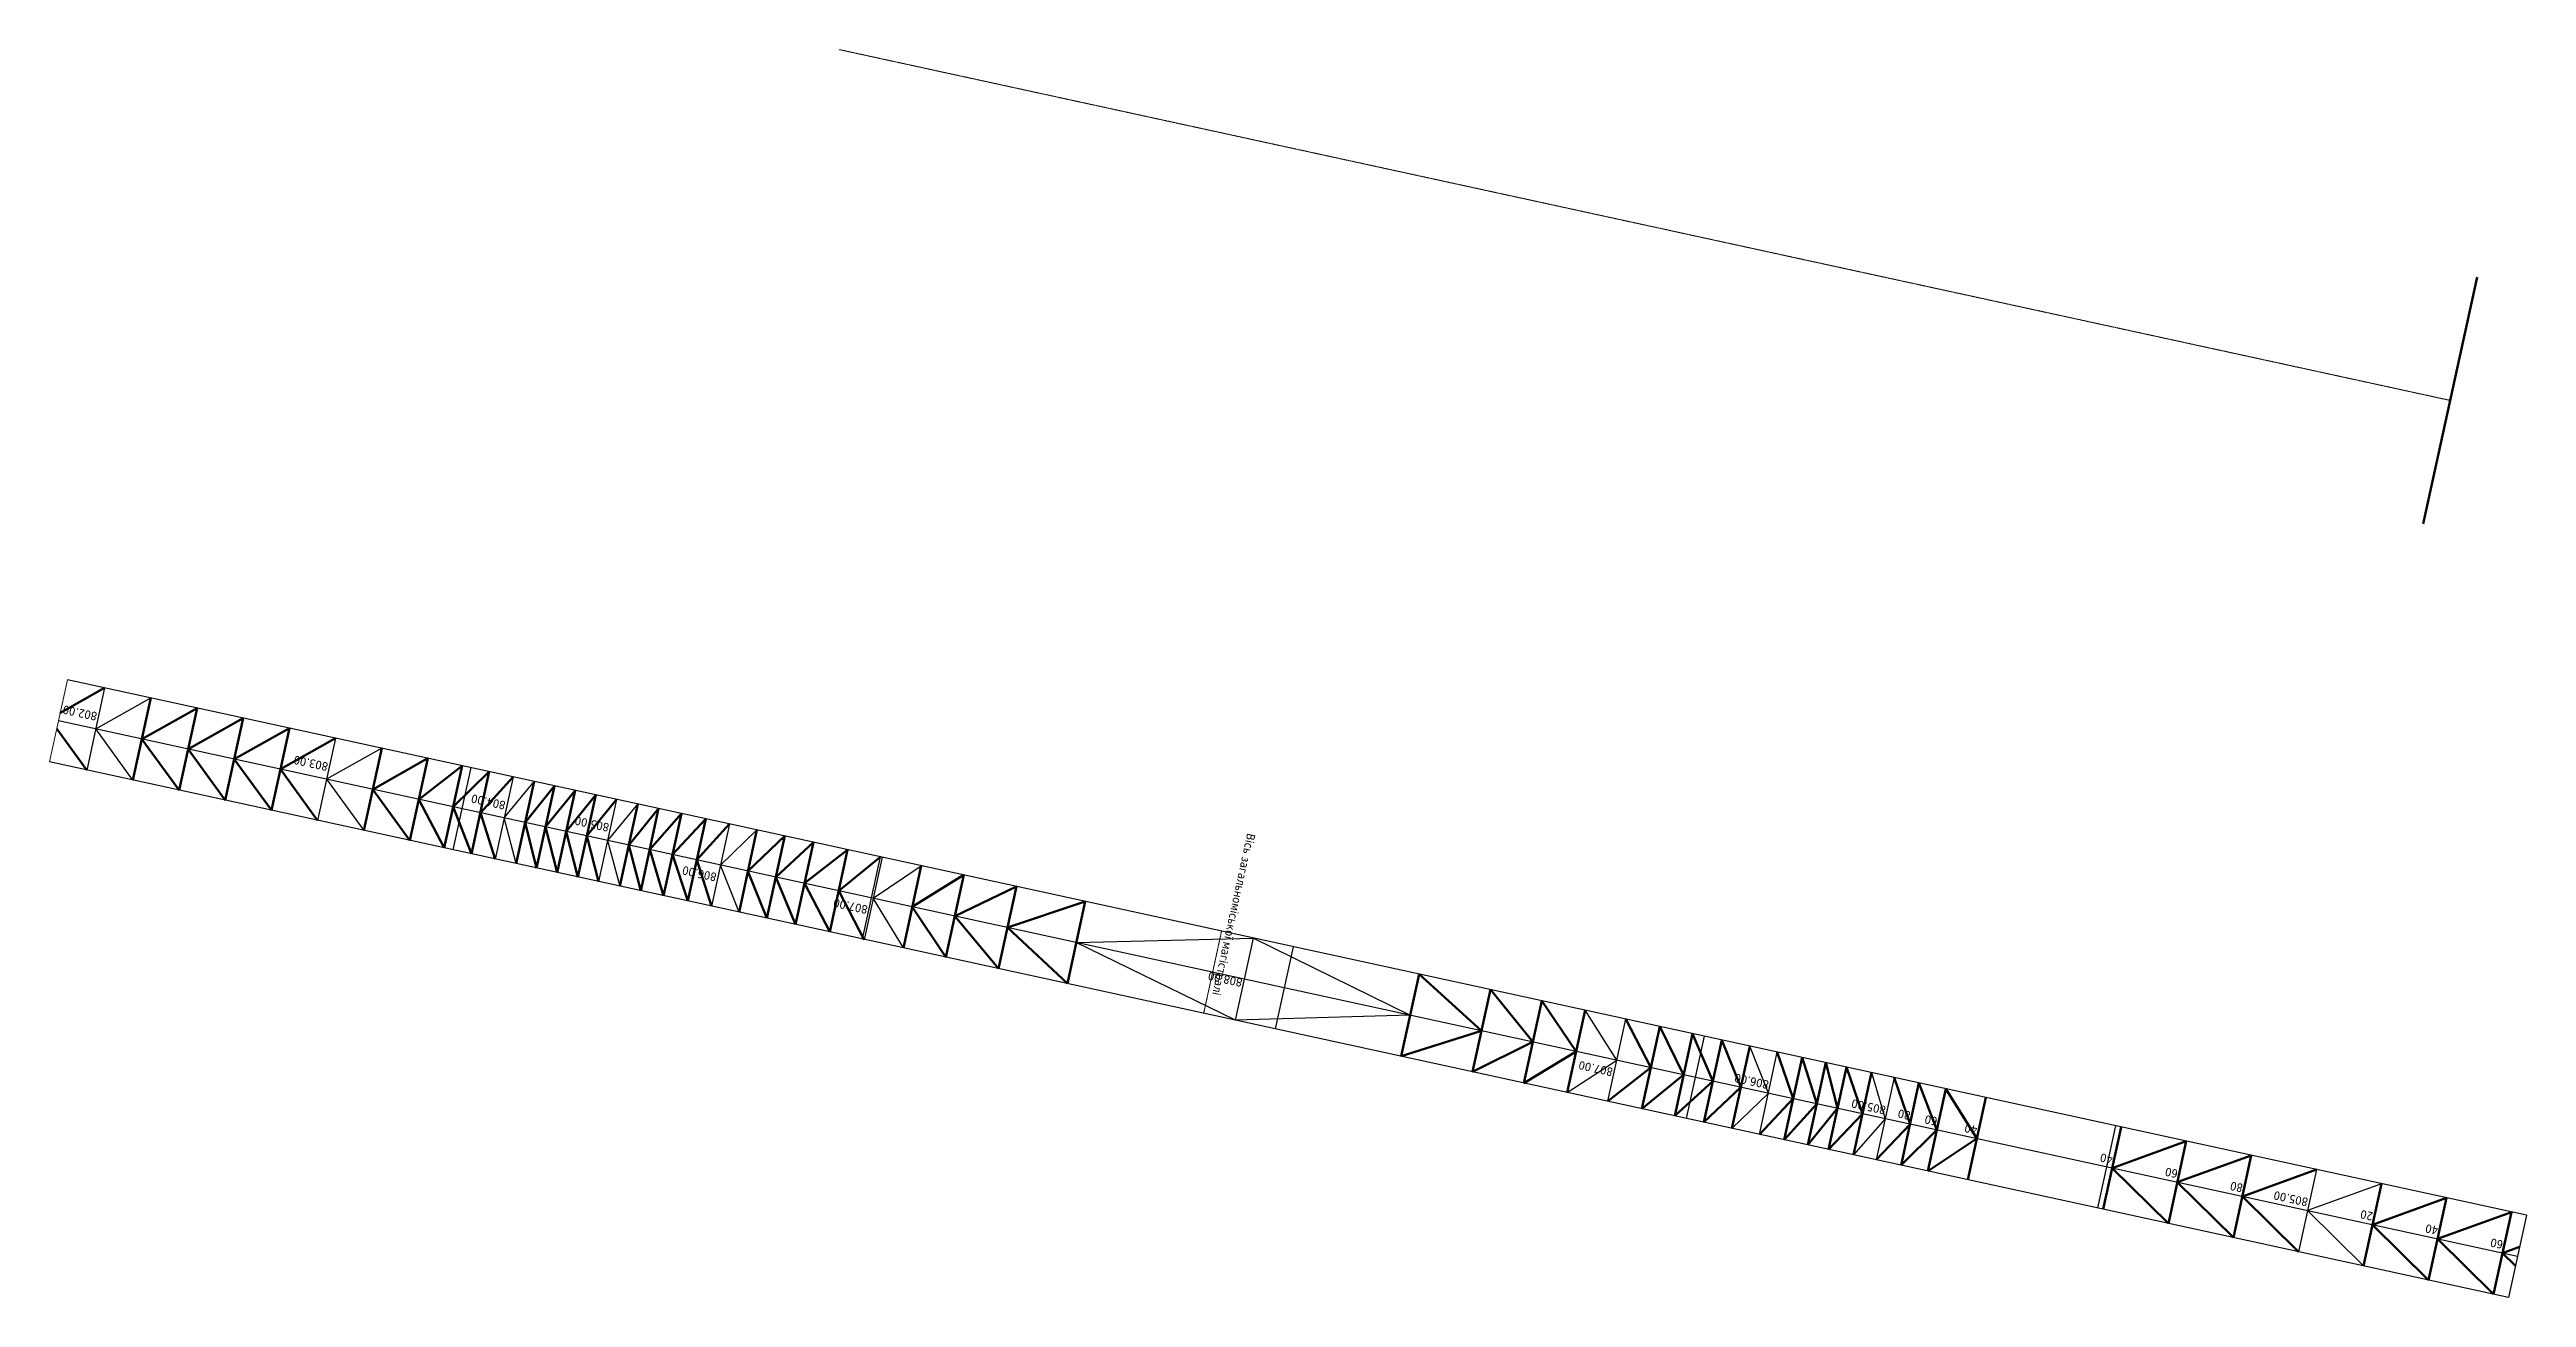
# Model space of a CAD drawing. Header units: millimetres. Extents: x -492806 to 8131902, y -181351 to 2373952.
# Drawn here: x 4302906 to 4891599, y 964749 to 1261390 of the extents above; entities that cross this region are included whole.
import ezdxf

# ---------------------------------------------------------------- set-up
doc = ezdxf.new("R2010")
doc.units = ezdxf.units.MM
doc.header["$LTSCALE"] = 50
doc.linetypes.add('CENTER2', pattern=[28.575, 19.05, -3.175, 3.175, -3.175])
for name, color, linetype, lineweight in [('osi', 13, 'Continuous', 15), ('вертикалка', 200, 'Continuous', 9), ('проектні', 82, 'Continuous', 50)]:
    doc.layers.add(name, color=color, linetype=linetype, lineweight=lineweight)
doc.styles.get("Standard").update_dxf_attribs({"font": 'tahoma.ttf'})

msp = doc.modelspace()

# ---------------------------------------------------------------- texts
for s, rotation, p in [('802.00', 167.713499568, (4314370.031, 1103773.339)), ('803.00', 167.713499568, (4369256.762, 1091819.642)), ('804.00', 167.713499568, (4411436.844, 1082633.307)), ('805.00', 167.713499568, (4436060.015, 1077361.573)), ('Вісь загальноміської магістралі', 257.713499568, (4587584.876, 1075211.821)), ('806.00', 167.713499568, (4461601.271, 1065567.427)), ('807.00', 167.713499568, (4497513.365, 1057837.095)), ('808.00', 167.713499568, (4586564.696, 1040489.626)), ('807.00', 167.713499568, (4674636.182, 1019261.79)), ('806.00', 167.713499568, (4711703.116, 1016215.337)), ('805.00', 167.713499568, (4739488.987, 1010163.895)), ('80', 167.713499568, (4745379.155, 1008881.084)), ('60', 167.713499568, (4751753.026, 1007492.929)), ('40', 167.713499568, (4761231.565, 1005428.612)), ('40', 167.713499568, (4793440.866, 998413.798)), ('60', 167.713499568, (4808902.062, 995046.528)), ('80', 167.713499568, (4824363.257, 991679.258)), ('805.00', 167.713499568, (4839824.453, 988311.988)), ('20', 167.713499568, (4855285.649, 984944.718)), ('40', 167.713499568, (4870746.845, 981577.448)), ('60', 167.713499568, (4886208.04, 978210.178))]:
    msp.add_text(s, height=2000, rotation=rotation).set_placement(p)

# ---------------------------------------------------------------- linework, layer by layer
for p, q in [((4891599.473, 984290.983), (4307162.359, 1111574.642)), ((4316001.248, 1109649.634), (4311745.244, 1090107.719)), ((4313873.246, 1099878.677), (4326978.594, 1107258.895)), ((4889471.471, 974520.025), (4305034.357, 1101803.685)), ((4322722.591, 1087716.98), (4313873.246, 1099878.677)), ((4370887.979, 1097695.937), (4366631.975, 1078154.023)), ((4381865.325, 1095305.198), (4368759.977, 1087924.98)), ((4887343.47, 964749.068), (4302906.355, 1092032.727)), ((4403051.603, 1090691.071), (4398795.6, 1071149.156)), ((4368759.977, 1087924.98), (4377609.321, 1075763.283)), ((4413068.061, 1088509.602), (4408812.058, 1068967.687)), ((4410940.06, 1078738.645), (4418050.023, 1087424.588)), ((4413794.019, 1067882.674), (4410940.06, 1078738.645)), ((4437672.33, 1083151.076), (4433416.327, 1063609.161)), ((4442702.524, 1082055.558), (4435544.329, 1073380.119)), ((4435544.329, 1073380.119), (4438446.52, 1062513.643)), ((4464509.289, 1077306.296), (4460253.286, 1057764.382)), ((4462381.287, 1067535.339), (4471037.68, 1075884.488)), ((4466781.676, 1056342.573), (4462381.287, 1067535.339)), ((4496146.478, 1049947.259), (4500402.481, 1069489.173)), ((4500761.177, 1069411.053), (4496487.744, 1049789.108)), ((4498633.175, 1059640.096), (4510090.538, 1067379.226)), ((4505834.535, 1047837.311), (4498633.175, 1059640.096)), ((4546941.639, 1049119.07), (4589028.211, 1050187.512)), ((4584772.208, 1030645.597), (4546941.639, 1049119.07)), ((4584772.208, 1030645.597), (4589028.211, 1050187.512)), ((4589028.211, 1050187.512), (4626279.941, 1031840.103)), ((4598470.751, 1048131.036), (4594214.748, 1028589.121)), ((4626279.941, 1031840.103), (4584772.208, 1030645.597)), ((4675397.297, 1021142.91), (4667895.779, 1033011.066)), ((4673269.295, 1011371.953), (4677525.298, 1030913.868)), ((4696180.325, 1026851.018), (4691924.322, 1007309.103)), ((4711419.132, 1013297.77), (4707017.277, 1024490.855)), ((4663639.776, 1013469.151), (4675397.297, 1021142.91)), ((4709291.13, 1003526.813), (4713547.134, 1023068.728)), ((4702761.273, 1004948.94), (4711419.132, 1013297.77)), ((4735904.695, 1018199.509), (4739205.003, 1007246.328)), ((4741333.005, 1017017.285), (4737077.001, 997475.371)), ((4739205.003, 1007246.328), (4731648.692, 998657.594)), ((4793889.899, 1005571), (4789633.896, 986029.086)), ((4841668.471, 995165.379), (4837412.467, 975623.464)), ((4857129.666, 991798.109), (4839540.469, 985394.421)), ((4839540.469, 985394.421), (4852873.663, 972256.194)), ((4891599.473, 984290.983), (4887343.47, 964749.068))]:
    msp.add_line(p, q)
at = {"layer": 'osi', "linetype": 'CENTER2', "ltscale": 0.02}
for p, q in [((4873462.098, 1177989.874), (4490522.155, 1261389.775)), ((4581469.285, 1051833.759), (4577213.282, 1032291.844))]:
    msp.add_line(p, q, dxfattribs=at)
at = {"layer": 'вертикалка'}
msp.add_line((4307162.359, 1111574.642), (4302906.355, 1092032.727), dxfattribs=at)
at = {"layer": 'проектні'}
for p, q in [((4879846.103, 1207302.746), (4867078.093, 1148677.002)), ((4305390.877, 1103674.451), (4316001.248, 1109649.634)), ((4326978.594, 1107258.895), (4322722.591, 1087716.98)), ((4337955.94, 1104868.155), (4324850.592, 1097487.937)), ((4337955.94, 1104868.155), (4333699.937, 1085326.241)), ((4335827.938, 1095097.198), (4348933.286, 1102477.416)), ((4348933.286, 1102477.416), (4344677.283, 1082935.501)), ((4311745.244, 1090107.719), (4304619.808, 1099900.24)), ((4324850.592, 1097487.937), (4333699.937, 1085326.241)), ((4344677.283, 1082935.501), (4335827.938, 1095097.198)), ((4359910.633, 1100086.677), (4346805.285, 1092706.459)), ((4359910.633, 1100086.677), (4355654.629, 1080544.762)), ((4357782.631, 1090315.719), (4370887.979, 1097695.937)), ((4381865.325, 1095305.198), (4377609.321, 1075763.283)), ((4346805.285, 1092706.459), (4355654.629, 1080544.762)), ((4366631.975, 1078154.023), (4357782.631, 1090315.719)), ((4379737.323, 1085534.241), (4392831.804, 1092916.825)), ((4392831.804, 1092916.825), (4388575.801, 1073374.911)), ((4400989.958, 1091140.074), (4390703.803, 1083145.868)), ((4400989.958, 1091140.074), (4396733.955, 1071598.159)), ((4398861.956, 1081369.116), (4407432.388, 1089736.987)), ((4407432.388, 1089736.987), (4403176.385, 1070195.072)), ((4388575.801, 1073374.911), (4379737.323, 1085534.241)), ((4413068.061, 1088509.602), (4405304.386, 1079966.029)), ((4418050.023, 1087424.588), (4413794.019, 1067882.674)), ((4422935.501, 1086360.588), (4415922.021, 1077653.631)), ((4422935.501, 1086360.588), (4418679.498, 1066818.673)), ((4420807.5, 1076589.63), (4427820.98, 1085296.587)), ((4427820.98, 1085296.587), (4423564.977, 1065754.672)), ((4432706.459, 1084232.586), (4425692.978, 1075525.629)), ((4432706.459, 1084232.586), (4428450.455, 1064690.671)), ((4390703.803, 1083145.868), (4396733.955, 1071598.159)), ((4403176.385, 1070195.072), (4398861.956, 1081369.116)), ((4405304.386, 1079966.029), (4408812.058, 1068967.687)), ((4415922.021, 1077653.631), (4418679.498, 1066818.673)), ((4430578.457, 1074461.628), (4437672.33, 1083151.076)), ((4442702.524, 1082055.558), (4438446.52, 1062513.643)), ((4440574.522, 1072284.601), (4447674.611, 1080972.695)), ((4447674.611, 1080972.695), (4443418.608, 1061430.78)), ((4445546.609, 1071201.738), (4453099.24, 1079791.273)), ((4453099.24, 1079791.273), (4448843.236, 1060249.359)), ((4458854.896, 1078537.758), (4450971.238, 1070020.316)), ((4458854.896, 1078537.758), (4454598.892, 1058995.843)), ((4423564.977, 1065754.672), (4420807.5, 1076589.63)), ((4425692.978, 1075525.629), (4428450.455, 1064690.671)), ((4433416.327, 1063609.161), (4430578.457, 1074461.628)), ((4443418.608, 1061430.78), (4440574.522, 1072284.601)), ((4456726.894, 1068766.801), (4464509.289, 1077306.296)), ((4466781.676, 1056342.573), (4471037.68, 1075884.488)), ((4477658.792, 1074442.486), (4468909.678, 1066113.531)), ((4473402.789, 1054900.572), (4477658.792, 1074442.486)), ((4475530.79, 1064671.529), (4484445.182, 1072964.489)), ((4480189.179, 1053422.574), (4484445.182, 1072964.489)), ((4448843.236, 1060249.359), (4445546.609, 1071201.738)), ((4450971.238, 1070020.316), (4454598.892, 1058995.843)), ((4460253.286, 1057764.382), (4456726.894, 1068766.801)), ((4468909.678, 1066113.531), (4473402.789, 1054900.572)), ((4482317.18, 1063193.531), (4492589.749, 1071190.696)), ((4488333.746, 1051648.781), (4492589.749, 1071190.696)), ((4490461.748, 1061419.739), (4500402.481, 1069489.173)), ((4505834.535, 1047837.311), (4510090.538, 1067379.226)), ((4480189.179, 1053422.574), (4475530.79, 1064671.529)), ((4488333.746, 1051648.781), (4482317.18, 1063193.531)), ((4496487.744, 1049789.108), (4490461.748, 1061419.739)), ((4507962.537, 1057608.269), (4520174.169, 1065183.128)), ((4515918.165, 1045641.213), (4520174.169, 1065183.128)), ((4532702.355, 1062454.634), (4518046.167, 1055412.17)), ((4528446.351, 1042912.719), (4532702.355, 1062454.634)), ((4515918.165, 1045641.213), (4507962.537, 1057608.269)), ((4518046.167, 1055412.17), (4528446.351, 1042912.719)), ((4530574.353, 1052683.676), (4549069.64, 1058890.028)), ((4544813.637, 1039348.113), (4549069.64, 1058890.028)), ((4544813.637, 1039348.113), (4530574.353, 1052683.676)), ((4624151.939, 1022069.146), (4628407.943, 1041611.061)), ((4643226.067, 1028149.433), (4628407.943, 1041611.061)), ((4641098.065, 1018378.475), (4645354.068, 1037920.39)), ((4645354.068, 1037920.39), (4655464.823, 1025483.973)), ((4653336.822, 1015713.016), (4657592.825, 1035254.93)), ((4665767.778, 1023240.108), (4657592.825, 1035254.93)), ((4663639.776, 1013469.151), (4667895.779, 1033011.066)), ((4683467.315, 1019385.353), (4677525.298, 1030913.868)), ((4624151.939, 1022069.146), (4643226.067, 1028149.433)), ((4655464.823, 1025483.973), (4641098.065, 1018378.475)), ((4681339.313, 1009614.396), (4685595.317, 1029156.311)), ((4691290.293, 1017681.599), (4685595.317, 1029156.311)), ((4689162.291, 1007910.642), (4693418.294, 1027452.557)), ((4698237.468, 1016168.584), (4693418.294, 1027452.557)), ((4696109.466, 1006397.627), (4700365.47, 1025939.542)), ((4704889.275, 1014719.898), (4700365.47, 1025939.542)), ((4702761.273, 1004948.94), (4707017.277, 1024490.855)), ((4653336.822, 1015713.016), (4665767.778, 1023240.108)), ((4673269.295, 1011371.953), (4683467.315, 1019385.353)), ((4713547.134, 1023068.728), (4717330.794, 1012010.278)), ((4719458.795, 1021781.236), (4715202.792, 1002239.321)), ((4722920.074, 1010792.998), (4719458.795, 1021781.236)), ((4725048.076, 1020563.955), (4720792.072, 1001022.04)), ((4725048.076, 1020563.955), (4727859.836, 1009717.175)), ((4729987.838, 1019488.132), (4725731.834, 999946.217)), ((4733776.693, 1008428.551), (4729987.838, 1019488.132)), ((4681339.313, 1009614.396), (4691290.293, 1017681.599)), ((4689162.291, 1007910.642), (4698237.468, 1016168.584)), ((4696109.466, 1006397.627), (4704889.275, 1014719.898)), ((4735904.695, 1018199.509), (4731648.692, 998657.594)), ((4745095.171, 1005963.518), (4741333.005, 1017017.285)), ((4747223.173, 1015734.475), (4742967.169, 996192.56)), ((4747223.173, 1015734.475), (4751469.042, 1004575.362)), ((4753597.044, 1014346.319), (4749341.04, 994804.405)), ((4760947.58, 1002511.046), (4753597.044, 1014346.319)), ((4717330.794, 1012010.278), (4709291.13, 1003526.813)), ((4715202.792, 1002239.321), (4722920.074, 1010792.998)), ((4727859.836, 1009717.175), (4720792.072, 1001022.04)), ((4725731.834, 999946.217), (4733776.693, 1008428.551)), ((4763075.582, 1012282.003), (4758819.579, 992740.088)), ((4737077.001, 997475.371), (4745095.171, 1005963.518)), ((4751469.042, 1004575.362), (4742967.169, 996192.56)), ((4760947.58, 1002511.046), (4749341.04, 994804.405)), ((4795284.883, 1005267.189), (4791028.88, 985725.274)), ((4793156.882, 995496.232), (4810746.079, 1001899.919)), ((4810746.079, 1001899.919), (4806490.076, 982358.004)), ((4806490.076, 982358.004), (4793156.882, 995496.232)), ((4808618.077, 992128.961), (4826207.275, 998532.649)), ((4826207.275, 998532.649), (4821951.271, 978990.734)), ((4824079.273, 988761.691), (4841668.471, 995165.379)), ((4821951.271, 978990.734), (4808618.077, 992128.961)), ((4857129.666, 991798.109), (4852873.663, 972256.194)), ((4837412.467, 975623.464), (4824079.273, 988761.691)), ((4855001.665, 982027.151), (4872590.862, 988430.839)), ((4872590.862, 988430.839), (4868334.859, 968888.924)), ((4870462.86, 978659.881), (4888052.058, 985063.569)), ((4888052.058, 985063.569), (4883796.054, 965521.654)), ((4868334.859, 968888.924), (4855001.665, 982027.151)), ((4870462.86, 978659.881), (4883796.054, 965521.654)), ((4885924.056, 975292.611), (4889959.72, 976761.873)), ((4885924.056, 975292.611), (4888983.223, 972278.178))]:
    msp.add_line(p, q, dxfattribs=at)

msp.set_redraw_order([(e.dxf.handle, doc.entitydb.next_handle()) for e in msp.query("TEXT MTEXT ATTDEF DIMENSION ARC_DIMENSION")])  # texts and dimensions are drawn at this point

doc.saveas('drawing.dxf')
